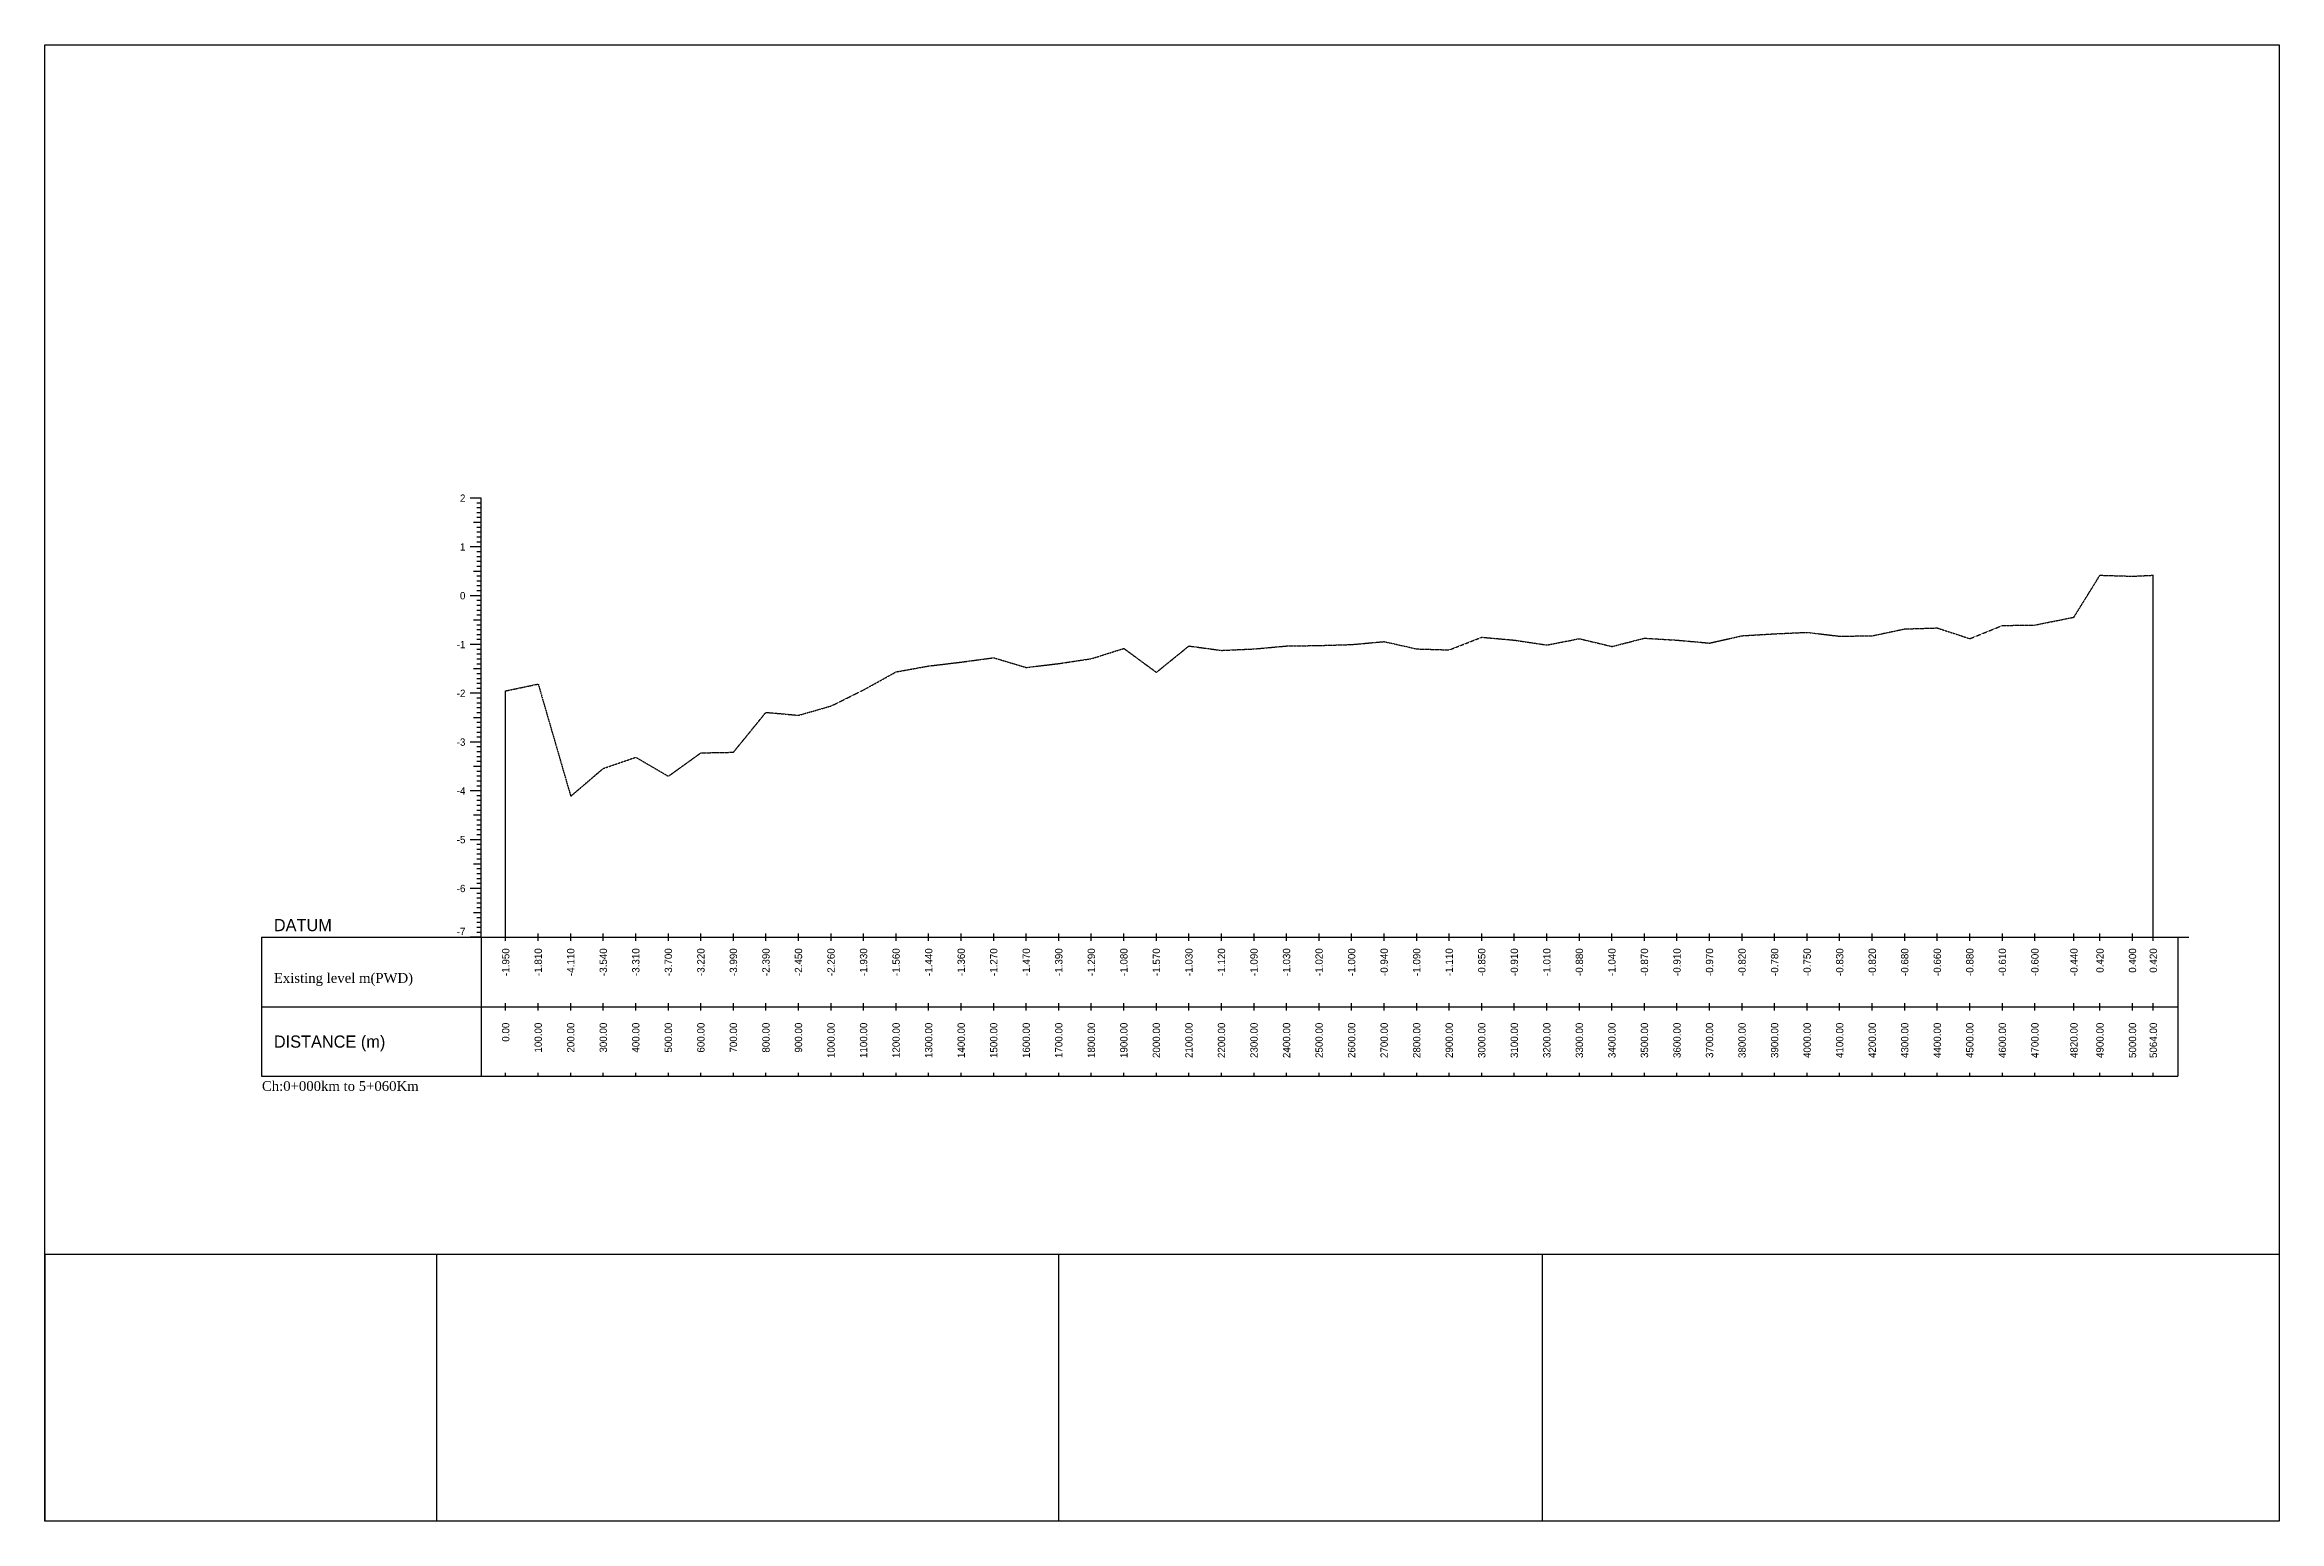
# Model space of a CAD drawing. Header units: inches. Extents: x -6195 to 673, y -1074 to 9484.
# Drawn here: x -6195 to 673, y 4944 to 9484 of the extents above; entities that cross this region are included whole.
import ezdxf
from ezdxf.enums import TextEntityAlignment as Align

# ---------------------------------------------------------------- set-up
doc = ezdxf.new("R2010")
doc.units = ezdxf.units.IN
doc.header["$MEASUREMENT"] = 0
doc.linetypes.add('HIDDEN', pattern=[0.375, 0.25, -0.125])
doc.layers.add('CS_Drawing', color=7, linetype='Continuous')
doc.layers.add('GL', color=3, linetype='HIDDEN')
doc.styles.add('romans', font='romans.shx')

msp = doc.modelspace()

# ---------------------------------------------------------------- texts
at = {"attachment_point": 1, "style": 'romans'}
for s, insert, char_height, width in [('{\\fTimes New Roman|b0|i0|c0|p18;Existing level m(PWD)}', (-5490.8, 6629.9), 30, 2650.542), ('{\\fTimes New Roman|b0|i0|c0|p18;Ch:0+000km to 5+060Km}', (-5527.4, 6297.7), 30, 2650.542), ('{\\fTimes New Roman|b0|i0|c0|p18;Ch:0+000Km to 5+060 Km}', (-5490.8, 6215), 0.25, 415.04)]:
    msp.add_mtext(s, dxfattribs=dict(at, insert=insert, char_height=char_height, width=width))
at = {"layer": 'CS_Drawing'}
for s, p in [('2', (-4902, 8090)), ('1', (-4902, 7940)), ('0', (-4902, 7790)), ('-1', (-4902, 7640)), ('-2', (-4902, 7490)), ('-3', (-4902, 7340)), ('-4', (-4902, 7190)), ('-5', (-4902, 7040)), ('-6', (-4902, 6890))]:
    msp.add_text(s, height=22.5, dxfattribs=at).set_placement(p, align=Align.MIDDLE_RIGHT)
for s, p in [('DATUM', (-5490.8, 6777.5)), ('DISTANCE (m)', (-5490.8, 6419.3))]:
    msp.add_text(s, height=37.5, dxfattribs=at).set_placement(p, align=Align.MIDDLE_LEFT)
msp.add_text('-7', height=22.5, dxfattribs=at).set_placement((-4902, 6746.7), align=Align.RIGHT)
for s, p in [('-1.950', (-4778.3, 6706.2)), ('-1.810', (-4678.3, 6706.2)), ('-4.110', (-4578.3, 6706.2)), ('-3.540', (-4478.3, 6706.2)), ('-3.310', (-4378.3, 6706.2)), ('-3.700', (-4278.3, 6706.2)), ('-3.220', (-4178.3, 6706.2)), ('-3.990', (-4078.3, 6706.2)), ('-2.390', (-3978.3, 6706.2)), ('-2.450', (-3878.3, 6706.2)), ('-2.260', (-3778.3, 6706.2)), ('-1.930', (-3678.3, 6706.2)), ('-1.560', (-3578.3, 6706.2)), ('-1.440', (-3478.3, 6706.2)), ('-1.360', (-3378.3, 6706.2)), ('-1.270', (-3278.3, 6706.2)), ('-1.470', (-3178.3, 6706.2)), ('-1.390', (-3078.3, 6706.2)), ('-1.290', (-2978.3, 6706.2)), ('-1.080', (-2878.3, 6706.2)), ('-1.570', (-2778.3, 6706.2)), ('-1.030', (-2678.3, 6706.2)), ('-1.120', (-2578.3, 6706.2)), ('-1.090', (-2478.3, 6706.2)), ('-1.030', (-2378.3, 6706.2)), ('-1.020', (-2278.3, 6706.2)), ('-1.000', (-2178.3, 6706.2)), ('-0.940', (-2078.3, 6706.2)), ('-1.090', (-1978.3, 6706.2)), ('-1.110', (-1878.3, 6706.2)), ('-0.850', (-1778.3, 6706.2)), ('-0.910', (-1678.3, 6706.2)), ('-1.010', (-1578.3, 6706.2)), ('-0.880', (-1478.3, 6706.2)), ('-1.040', (-1378.3, 6706.2)), ('-0.870', (-1278.3, 6706.2)), ('-0.910', (-1178.3, 6706.2)), ('-0.970', (-1078.3, 6706.2)), ('-0.820', (-978.3, 6706.2)), ('-0.780', (-878.3, 6706.2)), ('-0.750', (-778.3, 6706.2)), ('-0.830', (-678.3, 6706.2)), ('-0.820', (-578.3, 6706.2)), ('-0.680', (-478.3, 6706.2)), ('-0.660', (-378.3, 6706.2)), ('-0.880', (-278.3, 6706.2)), ('-0.610', (-178.3, 6706.2)), ('-0.600', (-78.3, 6706.2)), ('-0.440', (41.7, 6706.2)), ('0.420', (121.7, 6706.2)), ('0.400', (221.7, 6706.2)), ('0.420', (285.7, 6706.2)), ('0.00', (-4778.3, 6477.5)), ('100.00', (-4678.3, 6477.5)), ('200.00', (-4578.3, 6477.5)), ('300.00', (-4478.3, 6477.5)), ('400.00', (-4378.3, 6477.5)), ('500.00', (-4278.3, 6477.5)), ('600.00', (-4178.3, 6477.5)), ('700.00', (-4078.3, 6477.5)), ('800.00', (-3978.3, 6477.5)), ('900.00', (-3878.3, 6477.5)), ('1000.00', (-3778.3, 6477.5)), ('1100.00', (-3678.3, 6477.5)), ('1200.00', (-3578.3, 6477.5)), ('1300.00', (-3478.3, 6477.5)), ('1400.00', (-3378.3, 6477.5)), ('1500.00', (-3278.3, 6477.5)), ('1600.00', (-3178.3, 6477.5)), ('1700.00', (-3078.3, 6477.5)), ('1800.00', (-2978.3, 6477.5)), ('1900.00', (-2878.3, 6477.5)), ('2000.00', (-2778.3, 6477.5)), ('2100.00', (-2678.3, 6477.5)), ('2200.00', (-2578.3, 6477.5)), ('2300.00', (-2478.3, 6477.5)), ('2400.00', (-2378.3, 6477.5)), ('2500.00', (-2278.3, 6477.5)), ('2600.00', (-2178.3, 6477.5)), ('2700.00', (-2078.3, 6477.5)), ('2800.00', (-1978.3, 6477.5)), ('2900.00', (-1878.3, 6477.5)), ('3000.00', (-1778.3, 6477.5)), ('3100.00', (-1678.3, 6477.5)), ('3200.00', (-1578.3, 6477.5)), ('3300.00', (-1478.3, 6477.5)), ('3400.00', (-1378.3, 6477.5)), ('3500.00', (-1278.3, 6477.5)), ('3600.00', (-1178.3, 6477.5)), ('3700.00', (-1078.3, 6477.5)), ('3800.00', (-978.3, 6477.5)), ('3900.00', (-878.3, 6477.5)), ('4000.00', (-778.3, 6477.5)), ('4100.00', (-678.3, 6477.5)), ('4200.00', (-578.3, 6477.5)), ('4300.00', (-478.3, 6477.5)), ('4400.00', (-378.3, 6477.5)), ('4500.00', (-278.3, 6477.5)), ('4600.00', (-178.3, 6477.5)), ('4700.00', (-78.3, 6477.5)), ('4820.00', (41.7, 6477.5)), ('4900.00', (121.7, 6477.5)), ('5000.00', (221.7, 6477.5)), ('5064.00', (285.7, 6477.5))]:
    msp.add_text(s, height=22.5, rotation=90, dxfattribs=at).set_placement(p, align=Align.MIDDLE_RIGHT)

# ---------------------------------------------------------------- linework, layer by layer
msp.add_lwpolyline([(-6195.1, 9484.1), (672.9, 9484.1), (672.9, 4944.5), (-6195.1, 4944.5)], close=True)
for points in [[(-6195.1, 5766.2), (672.9, 5766.2)], [(-6195.1, 5766.2), (-6195.1, 4944.5)], [(-4991.3, 5766.2), (-4991.3, 4944.5)], [(-3079.6, 5766.2), (-3079.6, 4944.5)], [(-1592.7, 5766.2), (-1592.7, 4944.5)]]:
    msp.add_lwpolyline(points)
at = {"layer": 'CS_Drawing'}
for p, q in [((-4853.3, 8090), (-4887, 8090)), ((-4853.3, 8090), (-4876.9, 8090)), ((-4853.3, 8090), (-4866.8, 8090)), ((-4853.3, 8075), (-4866.8, 8075)), ((-4853.3, 8060), (-4866.8, 8060)), ((-4853.3, 8045), (-4866.8, 8045)), ((-4853.3, 6740), (-4853.3, 8090)), ((-4853.3, 8015), (-4876.9, 8015)), ((-4853.3, 8030), (-4866.8, 8030)), ((-4853.3, 8015), (-4866.8, 8015)), ((-4853.3, 8000), (-4866.8, 8000)), ((-4853.3, 7985), (-4866.8, 7985)), ((-4853.3, 7970), (-4866.8, 7970)), ((-4853.3, 7940), (-4887, 7940)), ((-4853.3, 7940), (-4876.9, 7940)), ((-4853.3, 7955), (-4866.8, 7955)), ((-4853.3, 7940), (-4866.8, 7940)), ((-4853.3, 7925), (-4866.8, 7925)), ((-4853.3, 7910), (-4866.8, 7910)), ((-4853.3, 7865), (-4876.9, 7865)), ((-4853.3, 7895), (-4866.8, 7895)), ((-4853.3, 7880), (-4866.8, 7880)), ((-4853.3, 7865), (-4866.8, 7865)), ((-4853.3, 7850), (-4866.8, 7850)), ((-4853.3, 7835), (-4866.8, 7835)), ((285.7, 6740), (285.7, 7853)), ((-4853.3, 7790), (-4887, 7790)), ((-4853.3, 7790), (-4876.9, 7790)), ((-4853.3, 7820), (-4866.8, 7820)), ((-4853.3, 7805), (-4866.8, 7805)), ((-4853.3, 7790), (-4866.8, 7790)), ((-4853.3, 7775), (-4866.8, 7775)), ((-4853.3, 7715), (-4876.9, 7715)), ((-4853.3, 7760), (-4866.8, 7760)), ((-4853.3, 7745), (-4866.8, 7745)), ((-4853.3, 7730), (-4866.8, 7730)), ((-4853.3, 7715), (-4866.8, 7715)), ((-4853.3, 7700), (-4866.8, 7700)), ((-4853.3, 7640), (-4887, 7640)), ((-4853.3, 7640), (-4876.9, 7640)), ((-4853.3, 7685), (-4866.8, 7685)), ((-4853.3, 7670), (-4866.8, 7670)), ((-4853.3, 7655), (-4866.8, 7655)), ((-4853.3, 7640), (-4866.8, 7640)), ((-4853.3, 7625), (-4866.8, 7625)), ((-4853.3, 7565), (-4876.9, 7565)), ((-4853.3, 7610), (-4866.8, 7610)), ((-4853.3, 7595), (-4866.8, 7595)), ((-4853.3, 7580), (-4866.8, 7580)), ((-4853.3, 7565), (-4866.8, 7565)), ((-4853.3, 7490), (-4887, 7490)), ((-4853.3, 7490), (-4876.9, 7490)), ((-4853.3, 7550), (-4866.8, 7550)), ((-4853.3, 7535), (-4866.8, 7535)), ((-4853.3, 7520), (-4866.8, 7520)), ((-4853.3, 7505), (-4866.8, 7505)), ((-4853.3, 7490), (-4866.8, 7490)), ((-4778.3, 6740), (-4778.3, 7497.5)), ((-4853.3, 7475), (-4866.8, 7475)), ((-4853.3, 7460), (-4866.8, 7460)), ((-4853.3, 7445), (-4866.8, 7445)), ((-4853.3, 7430), (-4866.8, 7430)), ((-4853.3, 7415), (-4876.9, 7415)), ((-4853.3, 7415), (-4866.8, 7415)), ((-4853.3, 7400), (-4866.8, 7400)), ((-4853.3, 7385), (-4866.8, 7385)), ((-4853.3, 7370), (-4866.8, 7370)), ((-4853.3, 7355), (-4866.8, 7355)), ((-4853.3, 7340), (-4887, 7340)), ((-4853.3, 7340), (-4876.9, 7340)), ((-4853.3, 7340), (-4866.8, 7340)), ((-4853.3, 7325), (-4866.8, 7325)), ((-4853.3, 7310), (-4866.8, 7310)), ((-4853.3, 7295), (-4866.8, 7295)), ((-4853.3, 7265), (-4876.9, 7265)), ((-4853.3, 7280), (-4866.8, 7280)), ((-4853.3, 7265), (-4866.8, 7265)), ((-4853.3, 7250), (-4866.8, 7250)), ((-4853.3, 7235), (-4866.8, 7235)), ((-4853.3, 7220), (-4866.8, 7220)), ((-4853.3, 7190), (-4887, 7190)), ((-4853.3, 7190), (-4876.9, 7190)), ((-4853.3, 7205), (-4866.8, 7205)), ((-4853.3, 7190), (-4866.8, 7190)), ((-4853.3, 7175), (-4866.8, 7175)), ((-4853.3, 7160), (-4866.8, 7160)), ((-4853.3, 7145), (-4866.8, 7145)), ((-4853.3, 7115), (-4876.9, 7115)), ((-4853.3, 7130), (-4866.8, 7130)), ((-4853.3, 7115), (-4866.8, 7115)), ((-4853.3, 7100), (-4866.8, 7100)), ((-4853.3, 7085), (-4866.8, 7085)), ((-4853.3, 7040), (-4887, 7040)), ((-4853.3, 7040), (-4876.9, 7040)), ((-4853.3, 7070), (-4866.8, 7070)), ((-4853.3, 7055), (-4866.8, 7055)), ((-4853.3, 7040), (-4866.8, 7040)), ((-4853.3, 7025), (-4866.8, 7025)), ((-4853.3, 7010), (-4866.8, 7010)), ((-4853.3, 6965), (-4876.9, 6965)), ((-4853.3, 6995), (-4866.8, 6995)), ((-4853.3, 6980), (-4866.8, 6980)), ((-4853.3, 6965), (-4866.8, 6965)), ((-4853.3, 6950), (-4866.8, 6950)), ((-4853.3, 6890), (-4887, 6890)), ((-4853.3, 6890), (-4876.9, 6890)), ((-4853.3, 6935), (-4866.8, 6935)), ((-4853.3, 6920), (-4866.8, 6920)), ((-4853.3, 6905), (-4866.8, 6905)), ((-4853.3, 6890), (-4866.8, 6890)), ((-4853.3, 6875), (-4866.8, 6875)), ((-4853.3, 6815), (-4876.9, 6815)), ((-4853.3, 6860), (-4866.8, 6860)), ((-4853.3, 6845), (-4866.8, 6845)), ((-4853.3, 6830), (-4866.8, 6830)), ((-4853.3, 6815), (-4866.8, 6815)), ((-4853.3, 6800), (-4866.8, 6800)), ((-5528.3, 6740), (-4853.3, 6740)), ((-5528.3, 6740), (-5528.3, 6312.5)), ((-4853.3, 6740), (-4887, 6740)), ((-4853.3, 6740), (-4876.9, 6740)), ((-4853.3, 6785), (-4866.8, 6785)), ((-4853.3, 6770), (-4866.8, 6770)), ((-4853.3, 6755), (-4866.8, 6755)), ((-4853.3, 6740), (-4866.8, 6740)), ((-4853.3, 6740), (360.7, 6740)), ((-4853.3, 6740), (-4853.3, 6312.5)), ((-4778.3, 6728.7), (-4778.3, 6751.2)), ((-4678.3, 6728.7), (-4678.3, 6751.2)), ((-4578.3, 6728.7), (-4578.3, 6751.2)), ((-4478.3, 6728.7), (-4478.3, 6751.2)), ((-4378.3, 6728.7), (-4378.3, 6751.2)), ((-4278.3, 6728.7), (-4278.3, 6751.2)), ((-4178.3, 6728.7), (-4178.3, 6751.2)), ((-4078.3, 6728.7), (-4078.3, 6751.2)), ((-3978.3, 6728.7), (-3978.3, 6751.2)), ((-3878.3, 6728.7), (-3878.3, 6751.2)), ((-3778.3, 6728.7), (-3778.3, 6751.2)), ((-3678.3, 6728.7), (-3678.3, 6751.2)), ((-3578.3, 6728.7), (-3578.3, 6751.2)), ((-3478.3, 6728.7), (-3478.3, 6751.2)), ((-3378.3, 6728.7), (-3378.3, 6751.2)), ((-3278.3, 6728.7), (-3278.3, 6751.2)), ((-3178.3, 6728.7), (-3178.3, 6751.2)), ((-3078.3, 6728.7), (-3078.3, 6751.2)), ((-2978.3, 6728.7), (-2978.3, 6751.2)), ((-2878.3, 6728.7), (-2878.3, 6751.2)), ((-2778.3, 6728.7), (-2778.3, 6751.2)), ((-2678.3, 6728.7), (-2678.3, 6751.2)), ((-2578.3, 6728.7), (-2578.3, 6751.2)), ((-2478.3, 6728.7), (-2478.3, 6751.2)), ((-2378.3, 6728.7), (-2378.3, 6751.2)), ((-2278.3, 6728.7), (-2278.3, 6751.2)), ((-2178.3, 6728.7), (-2178.3, 6751.2)), ((-2078.3, 6728.7), (-2078.3, 6751.2)), ((-1978.3, 6728.7), (-1978.3, 6751.2)), ((-1878.3, 6728.7), (-1878.3, 6751.2)), ((-1778.3, 6728.7), (-1778.3, 6751.2)), ((-1678.3, 6728.7), (-1678.3, 6751.2)), ((-1578.3, 6728.7), (-1578.3, 6751.2)), ((-1478.3, 6728.7), (-1478.3, 6751.2)), ((-1378.3, 6728.7), (-1378.3, 6751.2)), ((-1278.3, 6728.7), (-1278.3, 6751.2)), ((-1178.3, 6728.7), (-1178.3, 6751.2)), ((-1078.3, 6728.7), (-1078.3, 6751.2)), ((-978.3, 6728.7), (-978.3, 6751.2)), ((-878.3, 6728.7), (-878.3, 6751.2)), ((-778.3, 6728.7), (-778.3, 6751.2)), ((-678.3, 6728.7), (-678.3, 6751.2)), ((-578.3, 6728.7), (-578.3, 6751.2)), ((-478.3, 6728.7), (-478.3, 6751.2)), ((-378.3, 6728.7), (-378.3, 6751.2)), ((-278.3, 6728.7), (-278.3, 6751.2)), ((-178.3, 6728.7), (-178.3, 6751.2)), ((-78.3, 6728.7), (-78.3, 6751.2)), ((41.7, 6728.7), (41.7, 6751.2)), ((121.7, 6728.7), (121.7, 6751.2)), ((221.7, 6728.7), (221.7, 6751.2)), ((285.7, 6728.7), (285.7, 6751.2)), ((360.7, 6740), (394.5, 6740)), ((360.7, 6740), (384.4, 6740)), ((360.7, 6740), (374.2, 6740)), ((360.7, 6740), (360.7, 6312.5)), ((-5528.3, 6526.2), (-4853.3, 6526.2)), ((-4853.3, 6526.2), (360.7, 6526.2)), ((-4853.3, 6526.2), (360.7, 6526.2)), ((-4778.3, 6515), (-4778.3, 6537.5)), ((-4678.3, 6515), (-4678.3, 6537.5)), ((-4578.3, 6515), (-4578.3, 6537.5)), ((-4478.3, 6515), (-4478.3, 6537.5)), ((-4378.3, 6515), (-4378.3, 6537.5)), ((-4278.3, 6515), (-4278.3, 6537.5)), ((-4178.3, 6515), (-4178.3, 6537.5)), ((-4078.3, 6515), (-4078.3, 6537.5)), ((-3978.3, 6515), (-3978.3, 6537.5)), ((-3878.3, 6515), (-3878.3, 6537.5)), ((-3778.3, 6515), (-3778.3, 6537.5)), ((-3678.3, 6515), (-3678.3, 6537.5)), ((-3578.3, 6515), (-3578.3, 6537.5)), ((-3478.3, 6515), (-3478.3, 6537.5)), ((-3378.3, 6515), (-3378.3, 6537.5)), ((-3278.3, 6515), (-3278.3, 6537.5)), ((-3178.3, 6515), (-3178.3, 6537.5)), ((-3078.3, 6515), (-3078.3, 6537.5)), ((-2978.3, 6515), (-2978.3, 6537.5)), ((-2878.3, 6515), (-2878.3, 6537.5)), ((-2778.3, 6515), (-2778.3, 6537.5)), ((-2678.3, 6515), (-2678.3, 6537.5)), ((-2578.3, 6515), (-2578.3, 6537.5)), ((-2478.3, 6515), (-2478.3, 6537.5)), ((-2378.3, 6515), (-2378.3, 6537.5)), ((-2278.3, 6515), (-2278.3, 6537.5)), ((-2178.3, 6515), (-2178.3, 6537.5)), ((-2078.3, 6515), (-2078.3, 6537.5)), ((-1978.3, 6515), (-1978.3, 6537.5)), ((-1878.3, 6515), (-1878.3, 6537.5)), ((-1778.3, 6515), (-1778.3, 6537.5)), ((-1678.3, 6515), (-1678.3, 6537.5)), ((-1578.3, 6515), (-1578.3, 6537.5)), ((-1478.3, 6515), (-1478.3, 6537.5)), ((-1378.3, 6515), (-1378.3, 6537.5)), ((-1278.3, 6515), (-1278.3, 6537.5)), ((-1178.3, 6515), (-1178.3, 6537.5)), ((-1078.3, 6515), (-1078.3, 6537.5)), ((-978.3, 6515), (-978.3, 6537.5)), ((-878.3, 6515), (-878.3, 6537.5)), ((-778.3, 6515), (-778.3, 6537.5)), ((-678.3, 6515), (-678.3, 6537.5)), ((-578.3, 6515), (-578.3, 6537.5)), ((-478.3, 6515), (-478.3, 6537.5)), ((-378.3, 6515), (-378.3, 6537.5)), ((-278.3, 6515), (-278.3, 6537.5)), ((-178.3, 6515), (-178.3, 6537.5)), ((-78.3, 6515), (-78.3, 6537.5)), ((41.7, 6515), (41.7, 6537.5)), ((121.7, 6515), (121.7, 6537.5)), ((221.7, 6515), (221.7, 6537.5)), ((285.7, 6515), (285.7, 6537.5)), ((-4778.3, 6312.5), (-4778.3, 6323.7)), ((-4678.3, 6312.5), (-4678.3, 6323.7)), ((-4578.3, 6312.5), (-4578.3, 6323.7)), ((-4478.3, 6312.5), (-4478.3, 6323.7)), ((-4378.3, 6312.5), (-4378.3, 6323.7)), ((-4278.3, 6312.5), (-4278.3, 6323.7)), ((-4178.3, 6312.5), (-4178.3, 6323.7)), ((-4078.3, 6312.5), (-4078.3, 6323.7)), ((-3978.3, 6312.5), (-3978.3, 6323.7)), ((-3878.3, 6312.5), (-3878.3, 6323.7)), ((-3778.3, 6312.5), (-3778.3, 6323.7)), ((-3678.3, 6312.5), (-3678.3, 6323.7)), ((-3578.3, 6312.5), (-3578.3, 6323.7)), ((-3478.3, 6312.5), (-3478.3, 6323.7)), ((-3378.3, 6312.5), (-3378.3, 6323.7)), ((-3278.3, 6312.5), (-3278.3, 6323.7)), ((-3178.3, 6312.5), (-3178.3, 6323.7)), ((-3078.3, 6312.5), (-3078.3, 6323.7)), ((-2978.3, 6312.5), (-2978.3, 6323.7)), ((-2878.3, 6312.5), (-2878.3, 6323.7)), ((-2778.3, 6312.5), (-2778.3, 6323.7)), ((-2678.3, 6312.5), (-2678.3, 6323.7)), ((-2578.3, 6312.5), (-2578.3, 6323.7)), ((-2478.3, 6312.5), (-2478.3, 6323.7)), ((-2378.3, 6312.5), (-2378.3, 6323.7)), ((-2278.3, 6312.5), (-2278.3, 6323.7)), ((-2178.3, 6312.5), (-2178.3, 6323.7)), ((-2078.3, 6312.5), (-2078.3, 6323.7)), ((-1978.3, 6312.5), (-1978.3, 6323.7)), ((-1878.3, 6312.5), (-1878.3, 6323.7)), ((-1778.3, 6312.5), (-1778.3, 6323.7)), ((-1678.3, 6312.5), (-1678.3, 6323.7)), ((-1578.3, 6312.5), (-1578.3, 6323.7)), ((-1478.3, 6312.5), (-1478.3, 6323.7)), ((-1378.3, 6312.5), (-1378.3, 6323.7)), ((-1278.3, 6312.5), (-1278.3, 6323.7)), ((-1178.3, 6312.5), (-1178.3, 6323.7)), ((-1078.3, 6312.5), (-1078.3, 6323.7)), ((-978.3, 6312.5), (-978.3, 6323.7)), ((-878.3, 6312.5), (-878.3, 6323.7)), ((-778.3, 6312.5), (-778.3, 6323.7)), ((-678.3, 6312.5), (-678.3, 6323.7)), ((-578.3, 6312.5), (-578.3, 6323.7)), ((-478.3, 6312.5), (-478.3, 6323.7)), ((-378.3, 6312.5), (-378.3, 6323.7)), ((-278.3, 6312.5), (-278.3, 6323.7)), ((-178.3, 6312.5), (-178.3, 6323.7)), ((-78.3, 6312.5), (-78.3, 6323.7)), ((41.7, 6312.5), (41.7, 6323.7)), ((121.7, 6312.5), (121.7, 6323.7)), ((221.7, 6312.5), (221.7, 6323.7)), ((285.7, 6312.5), (285.7, 6323.7)), ((-5528.3, 6312.5), (-4853.3, 6312.5)), ((-4853.3, 6312.5), (360.7, 6312.5))]:
    msp.add_line(p, q, dxfattribs=at)
at = {"layer": 'GL', "color": 5}
msp.add_lwpolyline([(-4778.3, 7497.5), (-4678.3, 7518.5), (-4578.3, 7173.5), (-4478.3, 7259), (-4378.3, 7293.5), (-4278.3, 7235), (-4178.3, 7307), (-4078.3, 7308.8), (-3978.3, 7431.5), (-3878.3, 7422.5), (-3778.3, 7451), (-3678.3, 7500.5), (-3578.3, 7556), (-3478.3, 7574), (-3378.3, 7586), (-3278.3, 7599.5), (-3178.3, 7569.5), (-3078.3, 7581.5), (-2978.3, 7596.5), (-2878.3, 7628), (-2778.3, 7554.5), (-2678.3, 7635.5), (-2578.3, 7622), (-2478.3, 7626.5), (-2378.3, 7635.5), (-2278.3, 7637), (-2178.3, 7640), (-2078.3, 7649), (-1978.3, 7626.5), (-1878.3, 7623.5), (-1778.3, 7662.5), (-1678.3, 7653.5), (-1578.3, 7638.5), (-1478.3, 7658), (-1378.3, 7634), (-1278.3, 7659.5), (-1178.3, 7653.5), (-1078.3, 7644.5), (-978.3, 7667), (-878.3, 7673), (-778.3, 7677.5), (-678.3, 7665.5), (-578.3, 7667), (-478.3, 7688), (-378.3, 7691), (-278.3, 7658), (-178.3, 7698.5), (-78.3, 7700), (41.7, 7724), (121.7, 7853), (221.7, 7850), (285.7, 7853), (285.7, 7853)], dxfattribs=at)

msp.set_redraw_order([(e.dxf.handle, doc.entitydb.next_handle()) for e in msp.query("TEXT MTEXT ATTDEF DIMENSION ARC_DIMENSION")])  # texts and dimensions are drawn at this point

doc.saveas('drawing.dxf')
